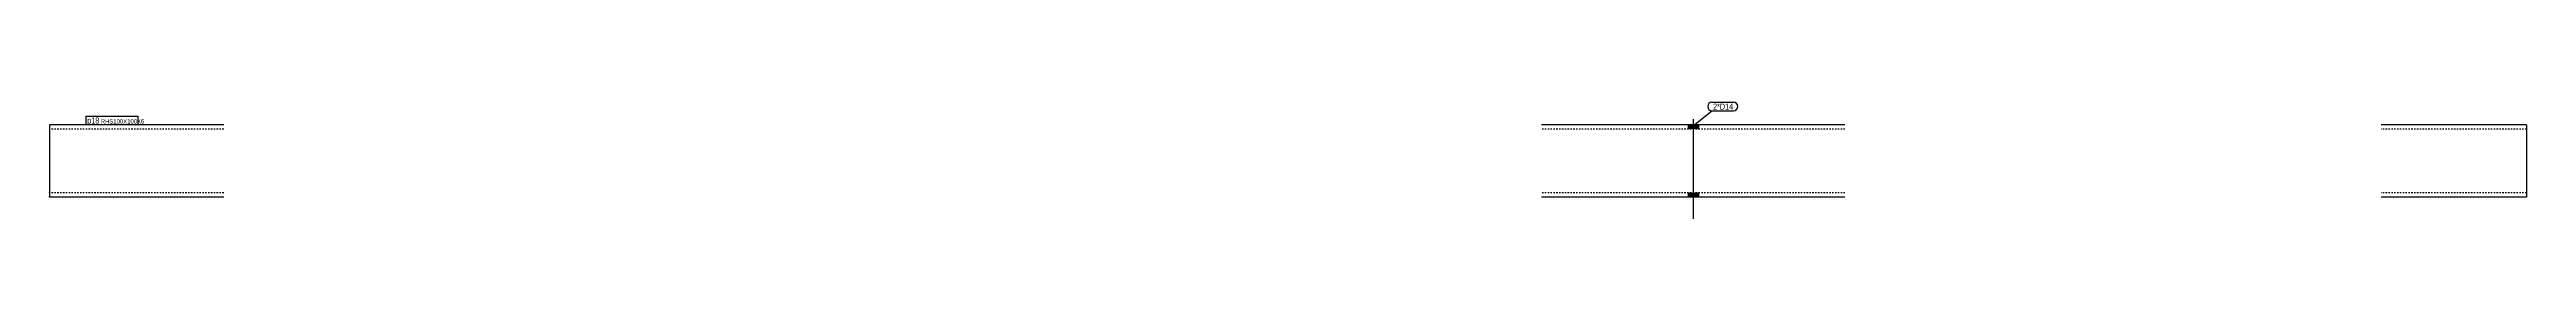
# Model space of a CAD drawing. Header units: millimetres. Extents: x 8 to 12767, y -5 to 186.
# Drawn here: x 8 to 3421, y -5 to 156 of the extents above; entities that cross this region are included whole.
import ezdxf

# ---------------------------------------------------------------- set-up
doc = ezdxf.new("R2010")
doc.units = ezdxf.units.MM
doc.linetypes.add('DXK_LINE_DOT2', pattern=[3.9198, 1.9599, -1.9599])
doc.layers.add('STÅL', color=7, linetype='Continuous')
doc.layers.add('TEKST', color=7, linetype='Continuous')
doc.styles.add('Arial Narrow', font='ARIALN.TTF', dxfattribs={"height": 0.2})

msp = doc.modelspace()

# ---------------------------------------------------------------- hatches: boundary and pattern name
at = {"layer": 'STÅL', "linetype": 'Continuous'}
for points in [[(2279.5, 125), (2265.5, 125), (2265.5, 119), (2279.5, 119)], [(2279.5, 125), (2265.5, 125), (2265.5, 119), (2279.5, 119)], [(2279.5, 31), (2265.5, 31), (2265.5, 25), (2279.5, 25)], [(2279.5, 31), (2265.5, 31), (2265.5, 25), (2279.5, 25)]]:
    msp.add_hatch(color=3, dxfattribs=at).paths.add_polyline_path(points)

# ---------------------------------------------------------------- linework, layer by layer
at = {"layer": 'STÅL', "color": 2, "linetype": 'Continuous'}
for p, q in [((247.5, 125), (7.5, 125)), ((7.5, 125), (7.5, 25.9)), ((2481.5, 125), (2063.5, 125)), ((3420.5, 125), (3220.5, 125)), ((3420.5, 125), (3420.5, 25)), ((7.5, 25), (7.5, 25.9)), ((247.5, 25), (7.5, 25)), ((2481.5, 25), (2063.5, 25)), ((3420.5, 25), (3220.5, 25))]:
    msp.add_line(p, q, dxfattribs=at)
at = {"layer": 'STÅL', "color": 7, "linetype": 'DXK_LINE_DOT2'}
for p, q in [((247.5, 119), (7.5, 119)), ((2481.5, 119), (2063.5, 119)), ((3420.5, 119), (3220.5, 119)), ((7.5, 31), (7.5, 31.5)), ((247.5, 31), (7.5, 31)), ((2481.5, 31), (2063.5, 31)), ((3420.5, 31), (3220.5, 31)), ((3420.5, 31), (3420.5, 31.5))]:
    msp.add_line(p, q, dxfattribs=at)
at = {"layer": 'STÅL', "color": 3, "linetype": 'Continuous'}
for p, q in [((2265.5, 125), (2265.5, 119)), ((2265.5, 125), (2265.5, 119)), ((2272.5, 132.5), (2272.5, -5)), ((2272.5, 132.5), (2272.5, -5)), ((2279.5, 125), (2279.5, 119)), ((2279.5, 125), (2279.5, 119)), ((2265.5, 31), (2265.5, 25)), ((2265.5, 31), (2265.5, 25)), ((2279.5, 31), (2279.5, 25)), ((2279.5, 31), (2279.5, 25))]:
    msp.add_line(p, q, dxfattribs=at)

# ---------------------------------------------------------------- wipeouts: each hides what was drawn before it
at = {"color": 0}
msp.add_wipeout([(2326.4, 145.9), (2326.4, 154.6), (2299.7, 154.6), (2299.7, 145.9)], dxfattribs=at).dxf.layer = 'TEKST'

# ---------------------------------------------------------------- next in the draw order: wipeouts: each hides what was drawn before it
for points in [[(2326.4, 145.9), (2326.4, 154.6), (2299.7, 154.6), (2299.7, 145.9)], [(75.5, 126.7), (75.5, 135.5), (59.5, 135.5), (59.5, 126.7)]]:
    msp.add_wipeout(points, dxfattribs=at).dxf.layer = 'TEKST'

# ---------------------------------------------------------------- next in the draw order: linework, layer by layer
at = {"layer": 'TEKST', "color": 7, "linetype": 'Continuous'}
for p, q in [((2272.5, 123.6), (2298.2, 144.4)), ((2298.2, 156.1), (2327.9, 156.1)), ((2298.2, 144.4), (2327.9, 144.4))]:
    msp.add_line(p, q, dxfattribs=at)
for centre, radius, start, end in [((2298.2, 150.3), 5.87, 90, 270), ((2327.9, 150.3), 5.88, 270, 90)]:
    msp.add_arc(centre, radius, start, end, dxfattribs=at)

# ---------------------------------------------------------------- next in the draw order: texts
at = {"layer": 'TEKST', "color": 3, "style": 'Arial Narrow'}
msp.add_text('2*D14', height=8.35, dxfattribs=at).set_placement((2299.7, 145.9))

# ---------------------------------------------------------------- next in the draw order: wipeouts: each hides what was drawn before it
at = {"color": 0}
msp.add_wipeout([(75.5, 126.7), (75.5, 135.5), (59.5, 135.5), (59.5, 126.7)], dxfattribs=at).dxf.layer = 'TEKST'

# ---------------------------------------------------------------- next in the draw order: linework, layer by layer
at = {"layer": 'TEKST', "color": 7, "linetype": 'Continuous'}
msp.add_line((58, 125.2), (58, 137), dxfattribs=at)

# ---------------------------------------------------------------- next in the draw order: wipeouts: each hides what was drawn before it
at = {"color": 0}
msp.add_wipeout([(128.3, 126.7), (128.3, 133), (78.1, 133), (78.1, 126.7)], dxfattribs=at).dxf.layer = 'TEKST'

# ---------------------------------------------------------------- next in the draw order: wipeouts: each hides what was drawn before it
msp.add_wipeout([(128.3, 126.7), (128.3, 133), (78.1, 133), (78.1, 126.7)], dxfattribs=at).dxf.layer = 'TEKST'

# ---------------------------------------------------------------- next in the draw order: linework, layer by layer
at = {"layer": 'TEKST', "color": 7, "linetype": 'Continuous'}
for p, q in [((58, 137), (129.8, 137)), ((129.8, 125.2), (129.8, 137)), ((58, 125.2), (129.8, 125.2))]:
    msp.add_line(p, q, dxfattribs=at)

# ---------------------------------------------------------------- next in the draw order: texts
at = {"layer": 'TEKST', "color": 3, "style": 'Arial Narrow'}
for s, height, p in [('p18', 8.35, (59.5, 126.7)), ('RHS100X100X6', 5.965, (78.1, 126.7))]:
    msp.add_text(s, height=height, dxfattribs=at).set_placement(p)

doc.saveas('drawing.dxf')
